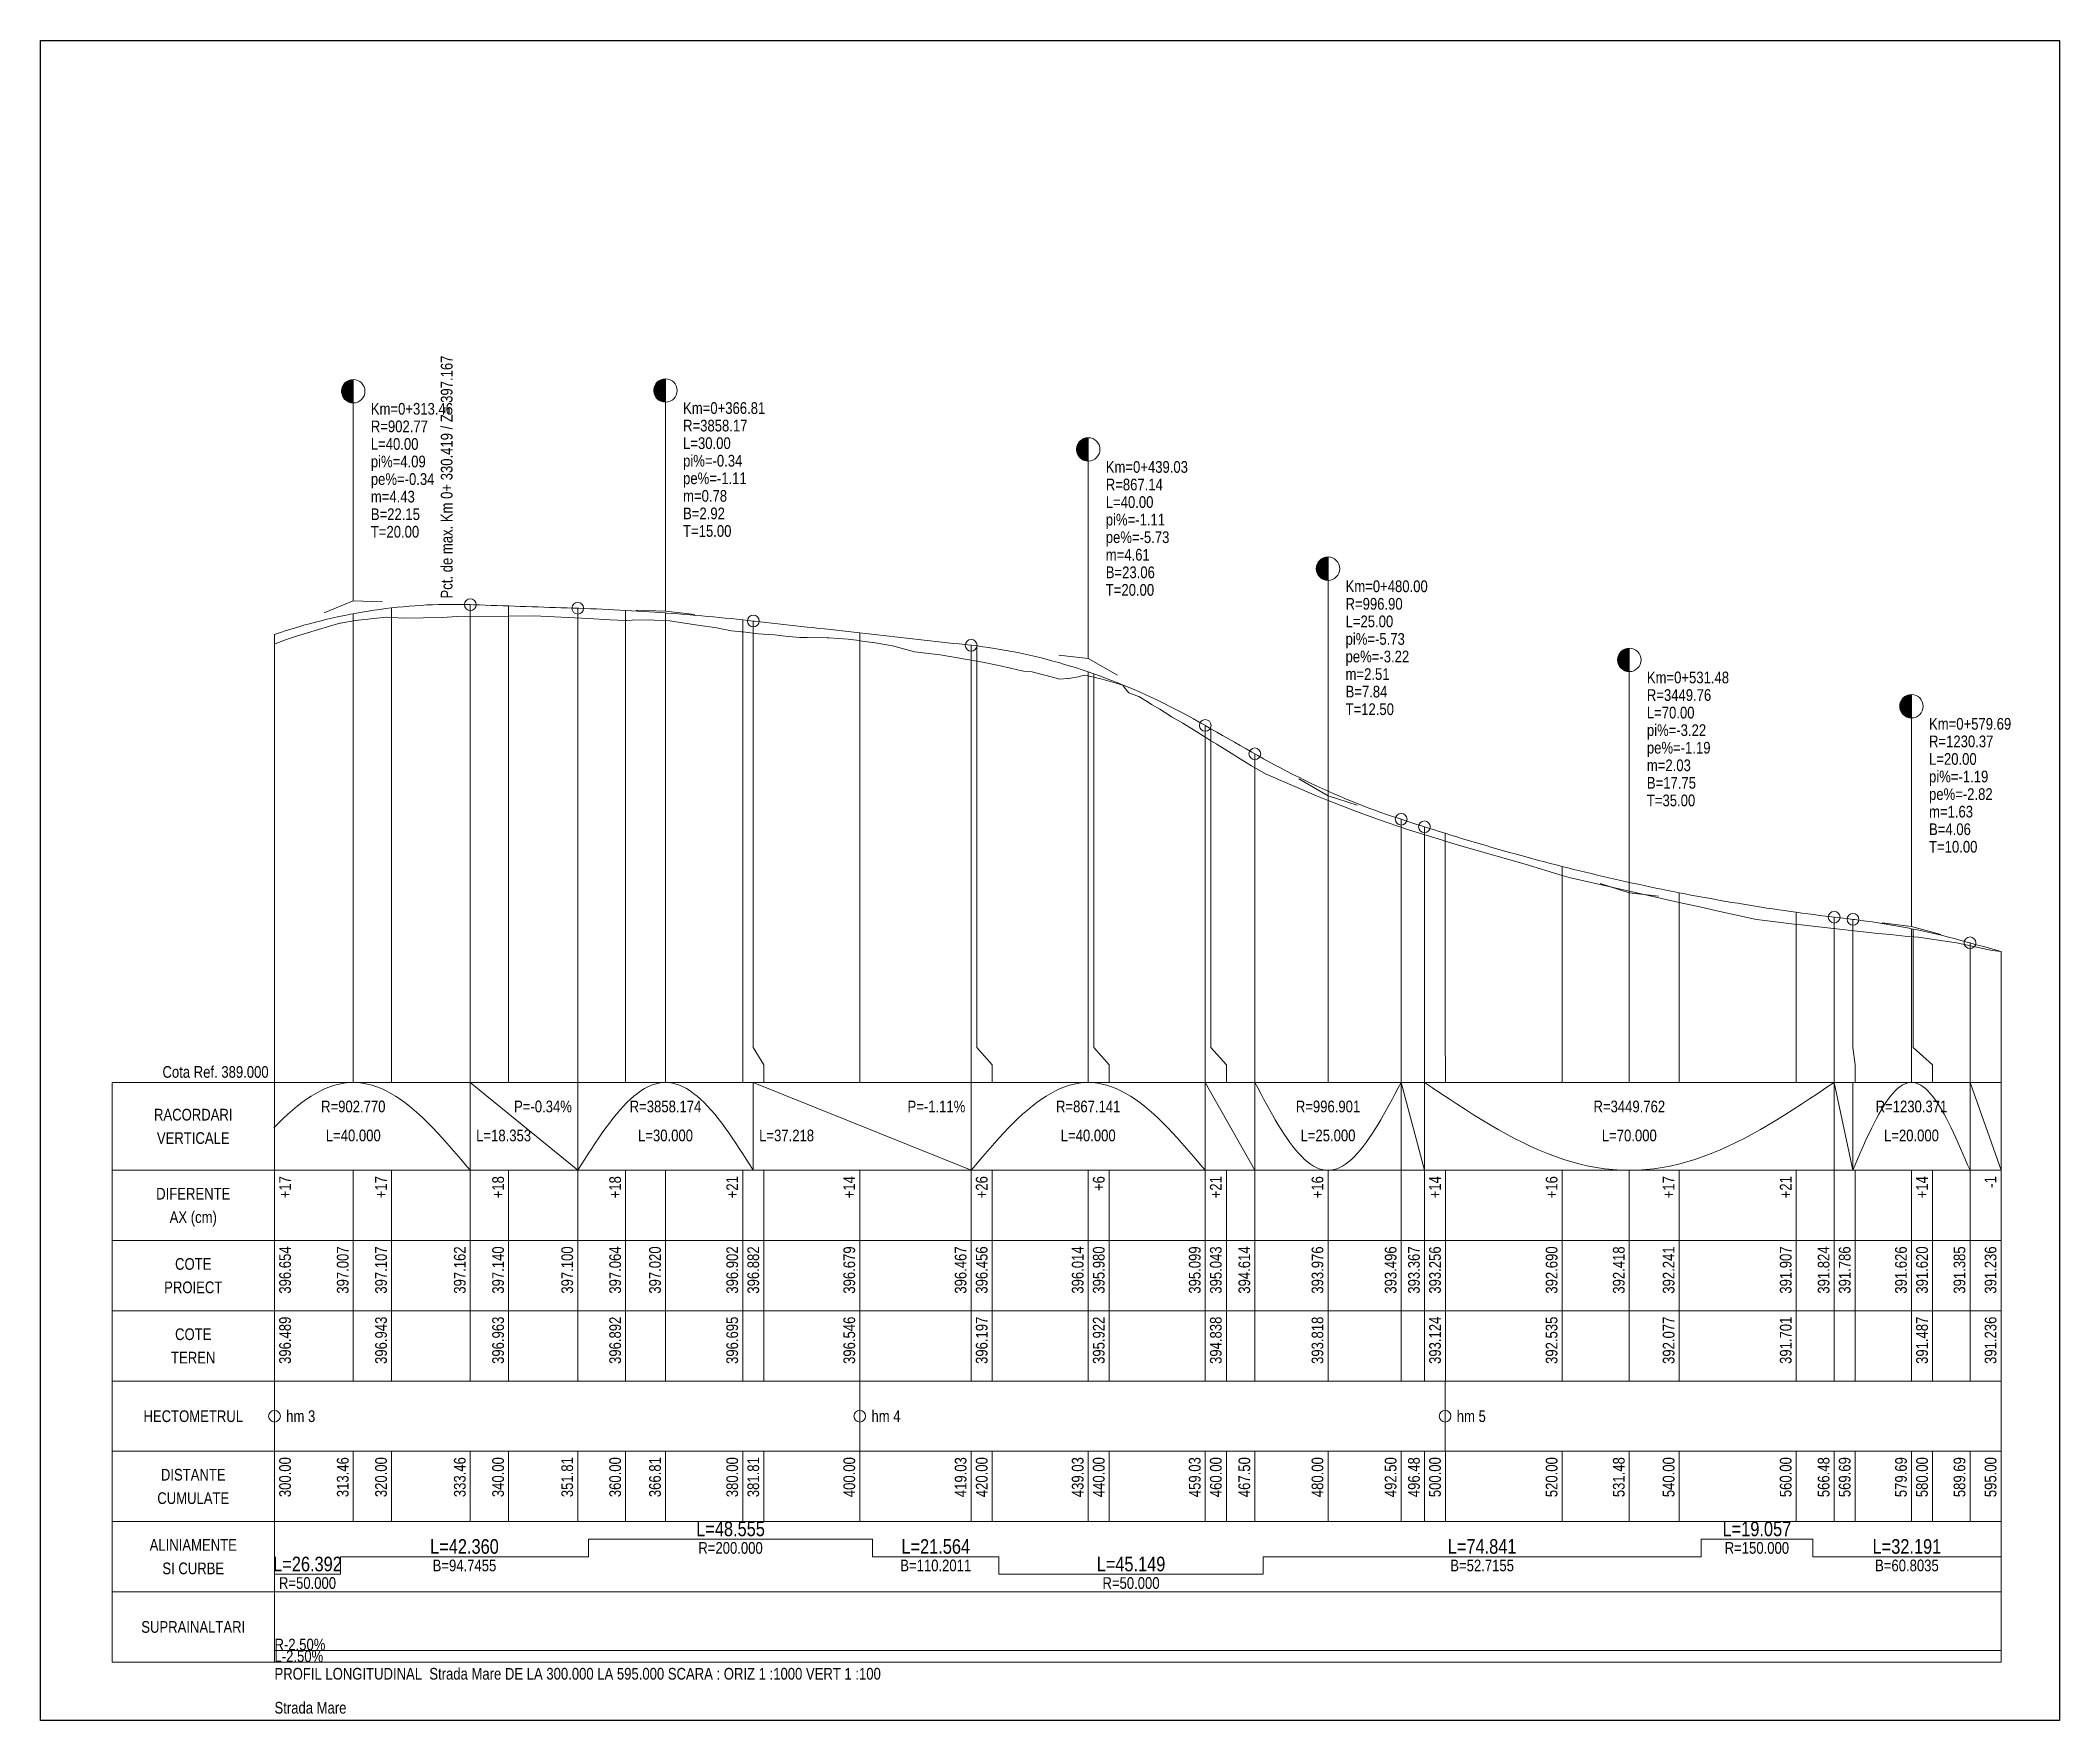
# Model space of a CAD drawing. Extents: x -600 to 1621, y -3670 to 287.
# Drawn here: x 425 to 770, y -2936.1 to -2649.1 of the extents above; entities that cross this region are included whole.
import ezdxf
from ezdxf.enums import TextEntityAlignment as Align

# ---------------------------------------------------------------- set-up
doc = ezdxf.new("R2010")
doc.units = 0
doc.layers.add('ARD-No Plot', color=7, linetype='Continuous', lineweight=0, plot=False)
doc.layers.add('Cartus', color=8, linetype='Continuous')
for name, color, linetype, lineweight in [('L-C. Ref', 7, 'Continuous', 0), ('L-cote-ex', 7, 'Continuous', 0), ('L-Cote-Pr', 7, 'Continuous', 0), ('L-Curbe', 7, 'Continuous', 0), ('L-Cut-Fill', 7, 'Continuous', 0), ('L-Design', 7, 'Continuous', 0), ('L-Exist', 7, 'Continuous', 0), ('L-LINES', 7, 'Continuous', 0), ('L-Min-Max', 7, 'Continuous', 0), ('L-Pante-Tran', 7, 'Continuous', 0), ('L-rac-Vert', 7, 'Continuous', 0), ('L-TEXT', 7, 'Continuous', 0)]:
    doc.layers.add(name, color=color, linetype=linetype, lineweight=lineweight)
doc.styles.add('Arial', font='arial.ttf', dxfattribs={"width": 0.8})

msp = doc.modelspace()

# ---------------------------------------------------------------- texts
at = {"layer": 'ARD-No Plot', "style": 'Arial', "width": 0.8}
msp.add_text('Strada Mare', height=2, dxfattribs=at).set_placement((465.01, -2934.87))
at = {"layer": 'L-C. Ref', "style": 'Arial', "width": 0.8}
msp.add_text('Cota Ref. 389.000', height=2, dxfattribs=at).set_placement((464.01, -2826.27), align=Align.RIGHT)
at = {"layer": 'L-cote-ex', "style": 'Arial', "width": 0.8}
for s, p in [('396.489', (467.81, -2867.07)), ('396.943', (484.21, -2867.07)), ('396.963', (504.21, -2867.07)), ('396.892', (524.21, -2867.07)), ('396.695', (544.21, -2867.07)), ('396.546', (564.21, -2867.07)), ('396.197', (586.84, -2867.07)), ('395.922', (606.84, -2867.07)), ('394.838', (626.84, -2867.07)), ('393.818', (644.21, -2867.07)), ('393.124', (664.29, -2867.07)), ('392.535', (684.21, -2867.07)), ('392.077', (704.21, -2867.07)), ('391.701', (724.21, -2867.07)), ('391.487', (747.5, -2867.07)), ('391.236', (759.21, -2867.07)), ('391.236', (759.21, -2867.07)), ('391.236', (759.21, -2867.07))]:
    msp.add_text(s, height=2, rotation=90, dxfattribs=at).set_placement(p, align=Align.RIGHT)
at = {"layer": 'L-Cote-Pr', "style": 'Arial', "width": 0.8}
for s, p in [('396.654', (467.81, -2855.07)), ('397.007', (477.67, -2855.07)), ('397.107', (484.21, -2855.07)), ('397.162', (497.67, -2855.07)), ('397.140', (504.21, -2855.07)), ('397.100', (516.02, -2855.07)), ('397.064', (524.21, -2855.07)), ('397.020', (531.02, -2855.07)), ('396.902', (544.21, -2855.07)), ('396.882', (547.81, -2855.07)), ('396.679', (564.21, -2855.07)), ('396.467', (583.24, -2855.07)), ('396.456', (586.84, -2855.07)), ('396.014', (603.24, -2855.07)), ('395.980', (606.84, -2855.07)), ('395.099', (623.24, -2855.07)), ('395.043', (626.84, -2855.07)), ('394.614', (631.71, -2855.07)), ('393.976', (644.21, -2855.07)), ('393.496', (656.71, -2855.07)), ('393.367', (660.69, -2855.07)), ('393.256', (664.29, -2855.07)), ('392.690', (684.21, -2855.07)), ('392.418', (695.69, -2855.07)), ('392.241', (704.21, -2855.07)), ('391.907', (724.21, -2855.07)), ('391.824', (730.69, -2855.07)), ('391.786', (734.29, -2855.07)), ('391.626', (743.9, -2855.07)), ('391.620', (747.5, -2855.07)), ('391.385', (753.9, -2855.07)), ('391.236', (759.21, -2855.07))]:
    msp.add_text(s, height=2, rotation=90, dxfattribs=at).set_placement(p, align=Align.RIGHT)
for s, p in [('COTE', (451.13, -2859.07)), ('PROIECT', (451.13, -2863.07))]:
    msp.add_text(s, height=2, dxfattribs=at).set_placement(p, align=Align.CENTER)
at = {"layer": 'L-Cut-Fill', "style": 'Arial', "width": 0.8}
for s, p in [('DIFERENTE', (451.13, -2847.07)), ('AX (cm)', (451.13, -2851.07))]:
    msp.add_text(s, height=2, dxfattribs=at).set_placement(p, align=Align.CENTER)
for s, p in [('+17', (467.81, -2843.07)), ('+17', (484.21, -2843.07)), ('+18', (504.21, -2843.07)), ('+18', (524.21, -2843.07)), ('+21', (544.21, -2843.07)), ('+14', (564.21, -2843.07)), ('+26', (586.84, -2843.07)), ('+6', (606.84, -2843.07)), ('+21', (626.84, -2843.07)), ('+16', (644.21, -2843.07)), ('+14', (664.29, -2843.07)), ('+16', (684.21, -2843.07)), ('+17', (704.21, -2843.07)), ('+21', (724.21, -2843.07)), ('+14', (747.5, -2843.07)), ('-1', (759.21, -2843.07))]:
    msp.add_text(s, height=2, rotation=90, dxfattribs=at).set_placement(p, align=Align.RIGHT)
at = {"layer": 'L-Min-Max', "style": 'Arial', "width": 0.8}
msp.add_text('Pct. de max. Km 0+ 330.419 / Z= 397.167', height=2, rotation=90, dxfattribs=at).set_placement((495.43, -2744.4))
at = {"layer": 'L-rac-Vert', "style": 'Arial', "width": 0.8}
for s, p in [('Km=0+313.46', (481.47, -2713)), ('Km=0+366.81', (534.82, -2712.87)), ('R=902.77', (481.47, -2716)), ('R=3858.17', (534.82, -2715.87)), ('L=40.00', (481.47, -2719)), ('L=30.00', (534.82, -2718.87)), ('pi%=4.09', (481.47, -2722)), ('pi%=-0.34', (534.82, -2721.87)), ('Km=0+439.03', (607.04, -2722.93)), ('pe%=-0.34', (481.47, -2725)), ('pe%=-1.11', (534.82, -2724.87)), ('R=867.14', (607.04, -2725.93)), ('m=4.43', (481.47, -2728)), ('m=0.78', (534.82, -2727.87)), ('B=2.92', (534.82, -2730.87)), ('L=40.00', (607.04, -2728.93)), ('T=20.00', (481.47, -2734)), ('B=22.15', (481.47, -2731)), ('T=15.00', (534.82, -2733.87)), ('pi%=-1.11', (607.04, -2731.93)), ('pe%=-5.73', (607.04, -2734.93)), ('m=4.61', (607.04, -2737.93)), ('B=23.06', (607.04, -2740.93)), ('T=20.00', (607.04, -2743.93)), ('Km=0+480.00', (648.01, -2743.31)), ('R=996.90', (648.01, -2746.31)), ('L=25.00', (648.01, -2749.31)), ('pi%=-5.73', (648.01, -2752.31)), ('pe%=-3.22', (648.01, -2755.31)), ('m=2.51', (648.01, -2758.31)), ('B=7.84', (648.01, -2761.31)), ('Km=0+531.48', (699.49, -2758.89)), ('R=3449.76', (699.49, -2761.89)), ('T=12.50', (648.01, -2764.31)), ('L=70.00', (699.49, -2764.89)), ('pi%=-3.22', (699.49, -2767.89)), ('Km=0+579.69', (747.7, -2766.81)), ('pe%=-1.19', (699.49, -2770.89)), ('R=1230.37', (747.7, -2769.81)), ('m=2.03', (699.49, -2773.89)), ('pi%=-1.19', (747.7, -2775.81)), ('L=20.00', (747.7, -2772.81)), ('B=17.75', (699.49, -2776.89)), ('pe%=-2.82', (747.7, -2778.81)), ('T=35.00', (699.49, -2779.89)), ('m=1.63', (747.7, -2781.81)), ('B=4.06', (747.7, -2784.81)), ('T=10.00', (747.7, -2787.81)), ('L=18.353', (499.47, -2837.12)), ('L=37.218', (547.82, -2837.12))]:
    msp.add_text(s, height=2, dxfattribs=at).set_placement(p)
for s, p in [('RACORDARI', (451.13, -2833.57)), ('R=902.770', (478.47, -2832.17)), ('R=3858.174', (531.82, -2832.17)), ('R=867.141', (604.04, -2832.17)), ('R=996.901', (645.01, -2832.17)), ('R=3449.762', (696.49, -2832.17)), ('R=1230.371', (744.7, -2832.17)), ('VERTICALE', (451.13, -2837.57)), ('L=40.000', (478.47, -2837.12)), ('L=30.000', (531.82, -2837.12)), ('L=40.000', (604.04, -2837.12)), ('L=25.000', (645.01, -2837.12)), ('L=70.000', (696.49, -2837.12)), ('L=20.000', (744.7, -2837.12))]:
    msp.add_text(s, height=2, dxfattribs=at).set_placement(p, align=Align.CENTER)
for s, p in [('P=-0.34%', (515.82, -2832.17)), ('P=-1.11%', (583.04, -2832.17))]:
    msp.add_text(s, height=2, dxfattribs=at).set_placement(p, align=Align.RIGHT)
at = {"layer": 'L-TEXT', "style": 'Arial', "width": 0.8}
for s, p in [('COTE', (451.13, -2871.07)), ('TEREN', (451.13, -2875.07)), ('HECTOMETRUL', (451.13, -2885.07)), ('DISTANTE', (451.13, -2895.07)), ('CUMULATE', (451.13, -2899.07)), ('ALINIAMENTE', (451.13, -2907.07)), ('SI CURBE', (451.13, -2911.07)), ('SUPRAINALTARI', (451.13, -2921.07))]:
    msp.add_text(s, height=2, dxfattribs=at).set_placement(p, align=Align.CENTER)
for s, p in [('hm 3', (467.01, -2885.07)), ('hm 4', (567.01, -2885.07)), ('hm 5', (667.01, -2885.07)), ('R-2.50%', (465.01, -2924.07)), ('L-2.50%', (465.01, -2926.07)), ('PROFIL LONGITUDINAL  Strada Mare DE LA 300.000 LA 595.000 SCARA : ORIZ 1 :1000 VERT 1 :100', (465.01, -2929.07))]:
    msp.add_text(s, height=2, dxfattribs=at).set_placement(p)
for s, p in [('300.00', (467.81, -2891.07)), ('313.46', (477.67, -2891.07)), ('320.00', (484.21, -2891.07)), ('333.46', (497.67, -2891.07)), ('340.00', (504.21, -2891.07)), ('351.81', (516.02, -2891.07)), ('360.00', (524.21, -2891.07)), ('366.81', (531.02, -2891.07)), ('380.00', (544.21, -2891.07)), ('381.81', (547.81, -2891.07)), ('400.00', (564.21, -2891.07)), ('419.03', (583.24, -2891.07)), ('420.00', (586.84, -2891.07)), ('439.03', (603.24, -2891.07)), ('440.00', (606.84, -2891.07)), ('459.03', (623.24, -2891.07)), ('460.00', (626.84, -2891.07)), ('467.50', (631.71, -2891.07)), ('480.00', (644.21, -2891.07)), ('492.50', (656.71, -2891.07)), ('496.48', (660.69, -2891.07)), ('500.00', (664.29, -2891.07)), ('520.00', (684.21, -2891.07)), ('531.48', (695.69, -2891.07)), ('540.00', (704.21, -2891.07)), ('560.00', (724.21, -2891.07)), ('566.48', (730.69, -2891.07)), ('569.69', (734.29, -2891.07)), ('579.69', (743.9, -2891.07)), ('580.00', (747.5, -2891.07)), ('589.69', (753.9, -2891.07)), ('595.00', (759.21, -2891.07))]:
    msp.add_text(s, height=2, rotation=90, dxfattribs=at).set_placement(p, align=Align.RIGHT)
for s, height, rotation, p in [('L=48.555', 2.5, 0, (542.93, -2904.57)), ('L=19.057', 2.5, 0, (718.29, -2904.57)), ('L=26.392', 2.5, 0, (470.65, -2910.57)), ('L=42.360', 2.5, 0, (497.47, -2907.57)), ('R=200.000', 2, 0, (542.93, -2907.57)), ('L=21.564', 2.5, 0, (577.99, -2907.57)), ('L=45.149', 2.5, 0, (611.35, -2910.57)), ('L=74.841', 2.5, 360, (671.34, -2907.57)), ('R=150.000', 2, 0, (718.29, -2907.57)), ('L=32.191', 2.5, 0, (743.92, -2907.57)), ('R=50.000', 2, 0, (470.65, -2913.57)), ('B=94.7455', 2, 0, (497.47, -2910.57)), ('B=110.2011', 2, 0, (577.99, -2910.57)), ('R=50.000', 2, 0, (611.35, -2913.57)), ('B=52.7155', 2, 360, (671.34, -2910.57)), ('B=60.8035', 2, 0, (743.92, -2910.57))]:
    msp.add_text(s, height=height, rotation=rotation, dxfattribs=at).set_placement(p, align=Align.CENTER)

# ---------------------------------------------------------------- blocks, each defined once
blk = doc.blocks.new('A3_TRANSV_ALIN_TIRENA')
at = {"layer": 'Cartus'}
blk.add_lwpolyline([(0, 0), (0, 287), (345, 287), (345, 0)], close=True, dxfattribs=at)

# ---------------------------------------------------------------- linework, layer by layer
at = {"layer": 'L-Curbe'}
for p, q in [((476.29, -2911.07), (476.29, -2908.07)), ((476.29, -2908.07), (518.65, -2908.07)), ((518.65, -2908.07), (518.65, -2905.07)), ((518.65, -2905.07), (567.21, -2905.07)), ((567.21, -2905.07), (567.21, -2908.07)), ((567.21, -2908.07), (588.77, -2908.07)), ((588.77, -2908.07), (588.77, -2911.07)), ((633.92, -2911.07), (633.92, -2908.07)), ((633.92, -2908.07), (708.76, -2908.07)), ((708.76, -2908.07), (708.76, -2905.07)), ((708.76, -2905.07), (727.82, -2905.07)), ((727.82, -2905.07), (727.82, -2908.07)), ((727.82, -2908.07), (760.01, -2908.07)), ((465.01, -2911.07), (476.29, -2911.07)), ((588.77, -2911.07), (633.92, -2911.07))]:
    msp.add_line(p, q, dxfattribs=at)
at = {"layer": 'L-Design'}
msp.add_lwpolyline([(465.01, -2750.53), (466.01, -2750.2), (467.01, -2749.88), (468.01, -2749.57), (469.01, -2749.27), (470.01, -2748.98), (471.01, -2748.71), (472.01, -2748.44), (473.01, -2748.19), (474.01, -2747.94), (475.01, -2747.71), (476.01, -2747.49), (477.01, -2747.28), (478.01, -2747.08), (478.47, -2747), (479.01, -2746.9), (480.01, -2746.72), (481.01, -2746.55), (482.01, -2746.4), (483.01, -2746.26), (484.01, -2746.13), (485.01, -2746), (486.01, -2745.89), (487.01, -2745.8), (488.01, -2745.71), (489.01, -2745.63), (490.01, -2745.57), (491.01, -2745.51), (492.01, -2745.47), (493.01, -2745.44), (494.01, -2745.41), (495.01, -2745.4), (496.01, -2745.4), (497.01, -2745.42), (498.01, -2745.44), (498.47, -2745.45), (499.01, -2745.47), (500.01, -2745.51), (501.01, -2745.54), (502.01, -2745.57), (503.01, -2745.61), (504.01, -2745.64), (505.01, -2745.67), (506.01, -2745.71), (507.01, -2745.74), (508.01, -2745.78), (509.01, -2745.81), (510.01, -2745.84), (511.01, -2745.88), (512.01, -2745.91), (513.01, -2745.94), (514.01, -2745.98), (515.01, -2746.01), (516.01, -2746.05), (516.82, -2746.07), (517.01, -2746.08), (518.01, -2746.11), (519.01, -2746.15), (520.01, -2746.19), (521.01, -2746.24), (522.01, -2746.28), (523.01, -2746.33), (524.01, -2746.38), (525.01, -2746.44), (526.01, -2746.49), (527.01, -2746.55), (528.01, -2746.61), (529.01, -2746.68), (530.01, -2746.74), (531.01, -2746.81), (531.82, -2746.87), (532.01, -2746.88), (533.01, -2746.96), (534.01, -2747.03), (535.01, -2747.11), (536.01, -2747.2), (537.01, -2747.28), (538.01, -2747.37), (539.01, -2747.46), (540.01, -2747.55), (541.01, -2747.65), (542.01, -2747.74), (543.01, -2747.84), (544.01, -2747.95), (545.01, -2748.05), (546.01, -2748.16), (546.82, -2748.25), (547.01, -2748.27), (548.01, -2748.38), (549.01, -2748.49), (550.01, -2748.6), (551.01, -2748.72), (552.01, -2748.83), (553.01, -2748.94), (554.01, -2749.05), (555.01, -2749.16), (556.01, -2749.27), (557.01, -2749.38), (558.01, -2749.5), (559.01, -2749.61), (560.01, -2749.72), (561.01, -2749.83), (562.01, -2749.94), (563.01, -2750.05), (564.01, -2750.16), (565.01, -2750.28), (566.01, -2750.39), (567.01, -2750.5), (568.01, -2750.61), (569.01, -2750.72), (570.01, -2750.83), (571.01, -2750.94), (572.01, -2751.06), (573.01, -2751.17), (574.01, -2751.28), (575.01, -2751.39), (576.01, -2751.5), (577.01, -2751.61), (578.01, -2751.72), (579.01, -2751.84), (580.01, -2751.95), (581.01, -2752.06), (582.01, -2752.17), (583.01, -2752.28), (584.01, -2752.39), (584.04, -2752.4), (585.01, -2752.51), (586.01, -2752.64), (587.01, -2752.78), (588.01, -2752.93), (589.01, -2753.09), (590.01, -2753.27), (591.01, -2753.45), (592.01, -2753.65), (593.01, -2753.86), (594.01, -2754.08), (595.01, -2754.31), (596.01, -2754.56), (597.01, -2754.81), (598.01, -2755.08), (599.01, -2755.36), (600.01, -2755.65), (601.01, -2755.95), (602.01, -2756.26), (603.01, -2756.59), (604.01, -2756.92), (604.04, -2756.93), (605.01, -2757.27), (606.01, -2757.63), (607.01, -2758), (608.01, -2758.38), (609.01, -2758.77), (610.01, -2759.18), (611.01, -2759.6), (612.01, -2760.02), (613.01, -2760.46), (614.01, -2760.92), (615.01, -2761.38), (616.01, -2761.85), (617.01, -2762.34), (618.01, -2762.84), (619.01, -2763.34), (620.01, -2763.87), (621.01, -2764.4), (622.01, -2764.94), (623.01, -2765.5), (624.01, -2766.06), (624.04, -2766.08), (625.01, -2766.64), (626.01, -2767.21), (627.01, -2767.78), (628.01, -2768.35), (629.01, -2768.93), (630.01, -2769.5), (631.01, -2770.07), (632.01, -2770.64), (632.51, -2770.93), (633.01, -2771.22), (634.01, -2771.78), (635.01, -2772.33), (636.01, -2772.87), (637.01, -2773.41), (638.01, -2773.93), (639.01, -2774.44), (640.01, -2774.94), (641.01, -2775.44), (642.01, -2775.92), (643.01, -2776.39), (644.01, -2776.85), (645.01, -2777.31), (646.01, -2777.75), (647.01, -2778.18), (648.01, -2778.6), (649.01, -2779.02), (650.01, -2779.42), (651.01, -2779.81), (652.01, -2780.19), (653.01, -2780.56), (654.01, -2780.93), (655.01, -2781.28), (656.01, -2781.62), (657.01, -2781.95), (657.51, -2782.11), (658.01, -2782.27), (659.01, -2782.6), (660.01, -2782.92), (661.01, -2783.24), (661.49, -2783.4), (662.01, -2783.56), (663.01, -2783.88), (664.01, -2784.2), (665.01, -2784.51), (666.01, -2784.82), (667.01, -2785.13), (668.01, -2785.43), (669.01, -2785.73), (670.01, -2786.03), (671.01, -2786.33), (672.01, -2786.62), (673.01, -2786.91), (674.01, -2787.2), (675.01, -2787.48), (676.01, -2787.76), (677.01, -2788.04), (678.01, -2788.32), (679.01, -2788.59), (680.01, -2788.86), (681.01, -2789.13), (682.01, -2789.39), (683.01, -2789.65), (684.01, -2789.91), (685.01, -2790.17), (686.01, -2790.42), (687.01, -2790.67), (688.01, -2790.91), (689.01, -2791.16), (690.01, -2791.4), (691.01, -2791.64), (692.01, -2791.87), (693.01, -2792.1), (694.01, -2792.33), (695.01, -2792.56), (696.01, -2792.78), (696.49, -2792.89), (697.01, -2793), (698.01, -2793.22), (699.01, -2793.43), (700.01, -2793.65), (701.01, -2793.86), (702.01, -2794.06), (703.01, -2794.26), (704.01, -2794.46), (705.01, -2794.66), (706.01, -2794.86), (707.01, -2795.05), (708.01, -2795.24), (709.01, -2795.42), (710.01, -2795.6), (711.01, -2795.78), (712.01, -2795.96), (713.01, -2796.14), (714.01, -2796.31), (715.01, -2796.47), (716.01, -2796.64), (717.01, -2796.8), (718.01, -2796.96), (719.01, -2797.12), (720.01, -2797.27), (721.01, -2797.42), (722.01, -2797.57), (723.01, -2797.72), (724.01, -2797.86), (725.01, -2798), (726.01, -2798.13), (727.01, -2798.27), (728.01, -2798.4), (729.01, -2798.53), (730.01, -2798.65), (731.01, -2798.77), (731.49, -2798.83), (732.01, -2798.89), (733.01, -2799.01), (734.01, -2799.13), (734.7, -2799.21), (735.01, -2799.25), (736.01, -2799.38), (737.01, -2799.51), (738.01, -2799.65), (739.01, -2799.8), (740.01, -2799.96), (741.01, -2800.13), (742.01, -2800.3), (743.01, -2800.48), (744.01, -2800.67), (744.7, -2800.81), (745.01, -2800.87), (746.01, -2801.08), (747.01, -2801.29), (748.01, -2801.52), (749.01, -2801.75), (750.01, -2801.99), (751.01, -2802.24), (752.01, -2802.49), (753.01, -2802.76), (754.01, -2803.03), (754.7, -2803.22), (755.01, -2803.31), (756.01, -2803.59), (757.01, -2803.87), (758.01, -2804.15), (759.01, -2804.43), (760.01, -2804.71)], dxfattribs=at)
at = {"layer": 'L-Exist'}
for p, q in [((472.52, -2749.71), (474.06, -2749.26)), ((474.06, -2749.26), (474.41, -2749.15)), ((474.41, -2749.15), (476.2, -2748.61)), ((476.2, -2748.61), (476.29, -2748.59)), ((476.29, -2748.59), (478.85, -2748.18)), ((478.85, -2748.18), (484.11, -2747.6)), ((484.11, -2747.6), (485.01, -2747.64)), ((485.01, -2747.64), (487.2, -2747.75)), ((487.2, -2747.75), (493.72, -2747.63)), ((493.72, -2747.63), (496.16, -2747.48)), ((496.16, -2747.48), (499.24, -2747.53)), ((499.24, -2747.53), (505.01, -2747.44)), ((505.01, -2747.44), (509.4, -2747.38)), ((509.4, -2747.38), (518.65, -2747.84)), ((518.65, -2747.84), (522.39, -2748.03)), ((522.39, -2748.03), (525.01, -2748.15)), ((525.01, -2748.15), (525.2, -2748.15)), ((525.2, -2748.15), (526.12, -2748.12)), ((526.12, -2748.12), (529.04, -2748.04)), ((529.04, -2748.04), (529.86, -2748.08)), ((529.86, -2748.08), (532.58, -2748.22)), ((532.58, -2748.22), (533.59, -2748.37)), ((533.59, -2748.37), (537.33, -2748.94)), ((537.33, -2748.94), (540.57, -2749.42)), ((540.57, -2749.42), (541.06, -2749.52)), ((541.06, -2749.52), (543.07, -2749.91)), ((465.01, -2752.18), (466.54, -2751.57)), ((466.54, -2751.57), (466.87, -2751.46)), ((466.87, -2751.46), (468.75, -2750.86)), ((468.75, -2750.86), (469.92, -2750.51)), ((469.92, -2750.51), (470.64, -2750.28)), ((470.64, -2750.28), (472.52, -2749.71)), ((543.07, -2749.91), (544.8, -2750.1)), ((544.8, -2750.1), (545.01, -2750.12)), ((545.01, -2750.12), (547.72, -2750.42)), ((547.72, -2750.42), (548.53, -2750.48)), ((548.53, -2750.48), (550.44, -2750.61)), ((550.44, -2750.61), (552.27, -2750.81)), ((552.27, -2750.81), (554.76, -2751.08)), ((554.76, -2751.08), (556, -2751.09)), ((556, -2751.09), (559.45, -2751.12)), ((559.45, -2751.12), (559.74, -2751.14)), ((559.74, -2751.14), (563.01, -2751.35)), ((563.01, -2751.35), (563.47, -2751.41)), ((563.47, -2751.41), (564.89, -2751.59)), ((564.89, -2751.59), (565.01, -2751.61)), ((565.01, -2751.61), (567.21, -2751.92)), ((567.21, -2751.92), (567.28, -2751.93)), ((567.28, -2751.93), (570.6, -2752.47)), ((570.6, -2752.47), (574.37, -2753.49)), ((574.37, -2753.49), (578.73, -2754.02)), ((578.73, -2754.02), (585.01, -2755.1)), ((585.01, -2755.1), (585.97, -2755.27)), ((585.97, -2755.27), (588.77, -2755.87)), ((588.77, -2755.87), (590.74, -2756.3)), ((590.74, -2756.3), (592.7, -2756.74)), ((592.7, -2756.74), (593.03, -2756.82)), ((593.03, -2756.82), (594.45, -2756.92)), ((594.45, -2756.92), (594.66, -2756.98)), ((594.66, -2756.98), (596.62, -2757.49)), ((596.62, -2757.49), (598.59, -2758.02)), ((598.59, -2758.02), (599.16, -2758.18)), ((599.16, -2758.18), (600.55, -2758.06)), ((600.55, -2758.06), (600.68, -2758.05)), ((600.68, -2758.05), (602.37, -2757.76)), ((602.37, -2757.76), (602.51, -2757.72)), ((602.51, -2757.72), (603.38, -2757.51)), ((603.38, -2757.51), (604.48, -2757.73)), ((604.48, -2757.73), (605.01, -2757.85)), ((605.01, -2757.85), (606.44, -2758.2)), ((606.44, -2758.2), (608.4, -2758.74)), ((608.4, -2758.74), (609.96, -2759.22)), ((609.96, -2759.22), (610.37, -2759.75)), ((610.37, -2759.75), (610.97, -2760.54)), ((610.97, -2760.54), (612.33, -2761)), ((612.33, -2761), (612.68, -2761.12)), ((612.68, -2761.12), (614.29, -2762.12)), ((614.29, -2762.12), (614.87, -2762.48)), ((614.87, -2762.48), (616.25, -2763.33)), ((616.25, -2763.33), (618.22, -2764.54)), ((618.22, -2764.54), (618.4, -2764.66)), ((618.4, -2764.66), (620.18, -2765.72)), ((620.18, -2765.72), (622.14, -2766.91)), ((622.14, -2766.91), (624.11, -2768.13)), ((624.11, -2768.13), (625.01, -2768.69)), ((625.01, -2768.69), (626, -2769.31)), ((626, -2769.31), (626.07, -2769.36)), ((626.07, -2769.36), (628.03, -2770.56)), ((628.03, -2770.56), (630, -2771.76)), ((630, -2771.76), (631.96, -2772.98)), ((631.96, -2772.98), (632.03, -2773.03)), ((632.03, -2773.03), (633.92, -2774.12)), ((633.92, -2774.12), (634.45, -2774.42)), ((634.45, -2774.42), (643.05, -2778.12)), ((643.05, -2778.12), (645.01, -2778.89)), ((645.01, -2778.89), (649.88, -2780.8)), ((649.88, -2780.8), (653.47, -2782.09)), ((653.47, -2782.09), (658.76, -2783.92)), ((658.76, -2783.92), (664.58, -2785.7)), ((664.58, -2785.7), (665.01, -2785.83)), ((665.01, -2785.83), (668.27, -2786.83)), ((668.27, -2786.83), (678.68, -2789.79)), ((678.68, -2789.79), (685.01, -2791.72)), ((685.01, -2791.72), (686.2, -2792.08)), ((686.2, -2792.08), (702.28, -2795.7)), ((702.28, -2795.7), (705.01, -2796.3)), ((705.01, -2796.3), (708.76, -2797.14)), ((708.76, -2797.14), (711.94, -2797.84)), ((711.94, -2797.84), (715.11, -2798.55)), ((715.11, -2798.55), (717.92, -2799.17)), ((717.92, -2799.17), (718.29, -2799.22)), ((718.29, -2799.22), (721.47, -2799.61)), ((721.47, -2799.61), (724.64, -2800.01)), ((724.64, -2800.01), (725.01, -2800.06)), ((725.01, -2800.06), (725.85, -2800.16)), ((725.85, -2800.16), (727.82, -2800.38)), ((727.82, -2800.38), (738.96, -2801.62)), ((738.96, -2801.62), (741.09, -2801.8)), ((741.09, -2801.8), (744.03, -2802.11)), ((744.03, -2802.11), (745.01, -2802.2)), ((745.01, -2802.2), (745.82, -2802.27)), ((745.82, -2802.27), (752.38, -2803.22)), ((752.38, -2803.22), (758.46, -2804.54)), ((758.46, -2804.54), (760.01, -2804.71)), ((760.01, -2804.71), (760.01, -2804.71)), ((760.01, -2804.71), (760.01, -2804.71))]:
    msp.add_line(p, q, dxfattribs=at)
at = {"layer": 'L-LINES'}
for p, q in [((485.01, -2827.07), (485.01, -2746)), ((498.47, -2827.07), (498.47, -2745.45)), ((505.01, -2827.07), (505.01, -2745.67)), ((516.82, -2827.07), (516.82, -2746.07)), ((478.47, -2827.07), (478.47, -2747)), ((525.01, -2827.07), (525.01, -2746.44)), ((531.82, -2827.07), (531.82, -2746.87)), ((545.01, -2827.07), (545.01, -2748.05)), ((546.82, -2821.07), (546.82, -2748.25)), ((465.01, -2827.07), (465.01, -2750.53)), ((565.01, -2827.07), (565.01, -2750.28)), ((584.04, -2827.07), (584.04, -2752.4)), ((585.01, -2821.07), (585.01, -2752.51)), ((604.04, -2827.07), (604.04, -2756.93)), ((605.01, -2821.07), (605.01, -2757.27)), ((624.04, -2827.07), (624.04, -2766.08)), ((625.01, -2821.07), (625.01, -2766.64)), ((632.51, -2827.07), (632.51, -2770.93)), ((645.01, -2827.07), (645.01, -2777.31)), ((657.51, -2827.07), (657.51, -2782.11)), ((661.49, -2827.07), (661.49, -2783.4)), ((665.01, -2821.07), (665.01, -2784.51)), ((685.01, -2827.07), (685.01, -2790.17)), ((696.49, -2827.07), (696.49, -2792.89)), ((705.01, -2827.07), (705.01, -2794.66)), ((725.01, -2827.07), (725.01, -2798)), ((731.49, -2827.07), (731.49, -2798.83)), ((734.7, -2821.07), (734.7, -2799.21)), ((744.7, -2827.07), (744.7, -2800.81)), ((745.01, -2821.07), (745.01, -2800.87)), ((754.7, -2827.07), (754.7, -2803.22)), ((760.01, -2827.07), (760.01, -2804.71)), ((548.61, -2824.07), (546.82, -2821.07)), ((587.64, -2824.07), (585.01, -2821.07)), ((607.64, -2824.07), (605.01, -2821.07)), ((627.64, -2824.07), (625.01, -2821.07)), ((665.09, -2824.07), (665.01, -2821.07)), ((735.09, -2824.07), (734.7, -2821.07)), ((748.3, -2824.07), (745.01, -2821.07)), ((548.61, -2827.07), (548.61, -2824.07)), ((587.64, -2827.07), (587.64, -2824.07)), ((607.64, -2827.07), (607.64, -2824.07)), ((627.64, -2827.07), (627.64, -2824.07)), ((665.09, -2827.07), (665.09, -2824.07)), ((735.09, -2827.07), (735.09, -2824.07)), ((748.3, -2827.07), (748.3, -2824.07)), ((437.25, -2842.07), (437.25, -2827.07)), ((437.25, -2827.07), (465.01, -2827.07)), ((465.01, -2827.07), (760.01, -2827.07)), ((465.01, -2842.07), (465.01, -2827.07)), ((760.01, -2842.07), (760.01, -2827.07)), ((437.25, -2854.07), (437.25, -2842.07)), ((437.25, -2842.07), (465.01, -2842.07)), ((465.01, -2842.07), (437.25, -2842.07)), ((465.01, -2842.07), (760.01, -2842.07)), ((465.01, -2854.07), (465.01, -2842.07)), ((465.01, -2842.07), (760.01, -2842.07)), ((465.01, -2854.07), (465.01, -2842.07)), ((478.47, -2854.07), (478.47, -2842.07)), ((485.01, -2854.07), (485.01, -2842.07)), ((498.47, -2854.07), (498.47, -2842.07)), ((505.01, -2854.07), (505.01, -2842.07)), ((516.82, -2854.07), (516.82, -2842.07)), ((525.01, -2854.07), (525.01, -2842.07)), ((531.82, -2854.07), (531.82, -2842.07)), ((545.01, -2854.07), (545.01, -2842.07)), ((548.61, -2854.07), (548.61, -2842.07)), ((565.01, -2854.07), (565.01, -2842.07)), ((584.04, -2854.07), (584.04, -2842.07)), ((587.64, -2854.07), (587.64, -2842.07)), ((604.04, -2854.07), (604.04, -2842.07)), ((607.64, -2854.07), (607.64, -2842.07)), ((624.04, -2854.07), (624.04, -2842.07)), ((627.64, -2854.07), (627.64, -2842.07)), ((632.51, -2854.07), (632.51, -2842.07)), ((645.01, -2854.07), (645.01, -2842.07)), ((657.51, -2854.07), (657.51, -2842.07)), ((661.49, -2854.07), (661.49, -2842.07)), ((665.09, -2854.07), (665.09, -2842.07)), ((685.01, -2854.07), (685.01, -2842.07)), ((696.49, -2854.07), (696.49, -2842.07)), ((705.01, -2854.07), (705.01, -2842.07)), ((725.01, -2854.07), (725.01, -2842.07)), ((731.49, -2854.07), (731.49, -2842.07)), ((735.09, -2854.07), (735.09, -2842.07)), ((744.7, -2854.07), (744.7, -2842.07)), ((748.3, -2854.07), (748.3, -2842.07)), ((754.7, -2854.07), (754.7, -2842.07)), ((760.01, -2854.07), (760.01, -2842.07)), ((760.01, -2854.07), (760.01, -2842.07)), ((437.25, -2866.07), (437.25, -2854.07)), ((437.25, -2854.07), (465.01, -2854.07)), ((465.01, -2854.07), (437.25, -2854.07)), ((465.01, -2854.07), (760.01, -2854.07)), ((465.01, -2854.07), (760.01, -2854.07)), ((465.01, -2866.07), (465.01, -2854.07)), ((478.47, -2866.07), (478.47, -2854.07)), ((485.01, -2866.07), (485.01, -2854.07)), ((498.47, -2866.07), (498.47, -2854.07)), ((505.01, -2866.07), (505.01, -2854.07)), ((516.82, -2866.07), (516.82, -2854.07)), ((525.01, -2866.07), (525.01, -2854.07)), ((531.82, -2866.07), (531.82, -2854.07)), ((545.01, -2866.07), (545.01, -2854.07)), ((548.61, -2866.07), (548.61, -2854.07)), ((565.01, -2866.07), (565.01, -2854.07)), ((584.04, -2866.07), (584.04, -2854.07)), ((587.64, -2866.07), (587.64, -2854.07)), ((604.04, -2866.07), (604.04, -2854.07)), ((607.64, -2866.07), (607.64, -2854.07)), ((624.04, -2866.07), (624.04, -2854.07)), ((627.64, -2866.07), (627.64, -2854.07)), ((632.51, -2866.07), (632.51, -2854.07)), ((645.01, -2866.07), (645.01, -2854.07)), ((657.51, -2866.07), (657.51, -2854.07)), ((661.49, -2866.07), (661.49, -2854.07)), ((665.09, -2866.07), (665.09, -2854.07)), ((685.01, -2866.07), (685.01, -2854.07)), ((696.49, -2866.07), (696.49, -2854.07)), ((705.01, -2866.07), (705.01, -2854.07)), ((725.01, -2866.07), (725.01, -2854.07)), ((731.49, -2866.07), (731.49, -2854.07)), ((735.09, -2866.07), (735.09, -2854.07)), ((744.7, -2866.07), (744.7, -2854.07)), ((748.3, -2866.07), (748.3, -2854.07)), ((754.7, -2866.07), (754.7, -2854.07)), ((760.01, -2866.07), (760.01, -2854.07)), ((437.25, -2878.07), (437.25, -2866.07)), ((437.25, -2866.07), (465.01, -2866.07)), ((465.01, -2866.07), (437.25, -2866.07)), ((465.01, -2866.07), (760.01, -2866.07)), ((465.01, -2866.07), (760.01, -2866.07)), ((465.01, -2878.07), (465.01, -2866.07)), ((478.47, -2878.07), (478.47, -2866.07)), ((485.01, -2878.07), (485.01, -2866.07)), ((498.47, -2878.07), (498.47, -2866.07)), ((505.01, -2878.07), (505.01, -2866.07)), ((516.82, -2878.07), (516.82, -2866.07)), ((525.01, -2878.07), (525.01, -2866.07)), ((531.82, -2878.07), (531.82, -2866.07)), ((545.01, -2878.07), (545.01, -2866.07)), ((548.61, -2878.07), (548.61, -2866.07)), ((565.01, -2878.07), (565.01, -2866.07)), ((584.04, -2878.07), (584.04, -2866.07)), ((587.64, -2878.07), (587.64, -2866.07)), ((604.04, -2878.07), (604.04, -2866.07)), ((607.64, -2878.07), (607.64, -2866.07)), ((624.04, -2878.07), (624.04, -2866.07)), ((627.64, -2878.07), (627.64, -2866.07)), ((632.51, -2878.07), (632.51, -2866.07)), ((645.01, -2878.07), (645.01, -2866.07)), ((657.51, -2878.07), (657.51, -2866.07)), ((661.49, -2878.07), (661.49, -2866.07)), ((665.09, -2878.07), (665.09, -2866.07)), ((685.01, -2878.07), (685.01, -2866.07)), ((696.49, -2878.07), (696.49, -2866.07)), ((705.01, -2878.07), (705.01, -2866.07)), ((725.01, -2878.07), (725.01, -2866.07)), ((731.49, -2878.07), (731.49, -2866.07)), ((735.09, -2878.07), (735.09, -2866.07)), ((744.7, -2878.07), (744.7, -2866.07)), ((748.3, -2878.07), (748.3, -2866.07)), ((754.7, -2878.07), (754.7, -2866.07)), ((760.01, -2878.07), (760.01, -2866.07)), ((437.25, -2890.07), (437.25, -2878.07)), ((437.25, -2878.07), (465.01, -2878.07)), ((465.01, -2878.07), (437.25, -2878.07)), ((465.01, -2878.07), (760.01, -2878.07)), ((465.01, -2890.07), (465.01, -2878.07)), ((465.01, -2890.07), (465.01, -2878.07)), ((465.01, -2878.07), (760.01, -2878.07)), ((565.01, -2890.07), (565.01, -2878.07)), ((665.01, -2890.07), (665.01, -2878.07)), ((760.01, -2890.07), (760.01, -2878.07)), ((437.25, -2902.07), (437.25, -2890.07)), ((437.25, -2890.07), (465.01, -2890.07)), ((465.01, -2890.07), (437.25, -2890.07)), ((465.01, -2890.07), (760.01, -2890.07)), ((465.01, -2890.07), (760.01, -2890.07)), ((465.01, -2902.07), (465.01, -2890.07)), ((478.47, -2902.07), (478.47, -2890.07)), ((485.01, -2902.07), (485.01, -2890.07)), ((498.47, -2902.07), (498.47, -2890.07)), ((505.01, -2902.07), (505.01, -2890.07)), ((516.82, -2902.07), (516.82, -2890.07)), ((525.01, -2902.07), (525.01, -2890.07)), ((531.82, -2902.07), (531.82, -2890.07)), ((545.01, -2902.07), (545.01, -2890.07)), ((548.61, -2902.07), (548.61, -2890.07)), ((565.01, -2902.07), (565.01, -2890.07)), ((584.04, -2902.07), (584.04, -2890.07)), ((587.64, -2902.07), (587.64, -2890.07)), ((604.04, -2902.07), (604.04, -2890.07)), ((607.64, -2902.07), (607.64, -2890.07)), ((624.04, -2902.07), (624.04, -2890.07)), ((627.64, -2902.07), (627.64, -2890.07)), ((632.51, -2902.07), (632.51, -2890.07)), ((645.01, -2902.07), (645.01, -2890.07)), ((657.51, -2902.07), (657.51, -2890.07)), ((661.49, -2902.07), (661.49, -2890.07)), ((665.09, -2902.07), (665.09, -2890.07)), ((685.01, -2902.07), (685.01, -2890.07)), ((696.49, -2902.07), (696.49, -2890.07)), ((705.01, -2902.07), (705.01, -2890.07)), ((725.01, -2902.07), (725.01, -2890.07)), ((731.49, -2902.07), (731.49, -2890.07)), ((735.09, -2902.07), (735.09, -2890.07)), ((744.7, -2902.07), (744.7, -2890.07)), ((748.3, -2902.07), (748.3, -2890.07)), ((754.7, -2902.07), (754.7, -2890.07)), ((760.01, -2902.07), (760.01, -2890.07)), ((437.25, -2914.07), (437.25, -2902.07)), ((437.25, -2902.07), (465.01, -2902.07)), ((465.01, -2902.07), (437.25, -2902.07)), ((465.01, -2902.07), (760.01, -2902.07)), ((465.01, -2914.07), (465.01, -2902.07)), ((465.01, -2902.07), (760.01, -2902.07)), ((760.01, -2914.07), (760.01, -2902.07)), ((437.25, -2926.07), (437.25, -2914.07)), ((437.25, -2914.07), (465.01, -2914.07)), ((465.01, -2914.07), (437.25, -2914.07)), ((465.01, -2914.07), (760.01, -2914.07)), ((465.01, -2926.07), (465.01, -2914.07)), ((465.01, -2914.07), (760.01, -2914.07)), ((760.01, -2926.07), (760.01, -2914.07)), ((465.01, -2926.07), (437.25, -2926.07)), ((465.01, -2926.07), (760.01, -2926.07))]:
    msp.add_line(p, q, dxfattribs=at)
for centre in [(465.01, -2884.07), (565.01, -2884.07), (665.01, -2884.07)]:
    msp.add_circle(centre, 1, dxfattribs=at)
at = {"layer": 'L-Pante-Tran'}
for p, q in [((465.01, -2924.07), (485.01, -2924.07)), ((465.01, -2924.07), (485.01, -2924.07)), ((485.01, -2924.07), (505.01, -2924.07)), ((485.01, -2924.07), (505.01, -2924.07)), ((505.01, -2924.07), (525.01, -2924.07)), ((505.01, -2924.07), (525.01, -2924.07)), ((525.01, -2924.07), (545.01, -2924.07)), ((525.01, -2924.07), (545.01, -2924.07)), ((545.01, -2924.07), (565.01, -2924.07)), ((545.01, -2924.07), (565.01, -2924.07)), ((565.01, -2924.07), (585.01, -2924.07)), ((565.01, -2924.07), (585.01, -2924.07)), ((585.01, -2924.07), (605.01, -2924.07)), ((585.01, -2924.07), (605.01, -2924.07)), ((605.01, -2924.07), (625.01, -2924.07)), ((605.01, -2924.07), (625.01, -2924.07)), ((625.01, -2924.07), (645.01, -2924.07)), ((625.01, -2924.07), (645.01, -2924.07)), ((645.01, -2924.07), (665.01, -2924.07)), ((645.01, -2924.07), (665.01, -2924.07)), ((665.01, -2924.07), (685.01, -2924.07)), ((665.01, -2924.07), (685.01, -2924.07)), ((685.01, -2924.07), (705.01, -2924.07)), ((685.01, -2924.07), (705.01, -2924.07)), ((705.01, -2924.07), (725.01, -2924.07)), ((705.01, -2924.07), (725.01, -2924.07)), ((725.01, -2924.07), (745.01, -2924.07)), ((725.01, -2924.07), (745.01, -2924.07)), ((745.01, -2924.07), (760.01, -2924.07)), ((745.01, -2924.07), (760.01, -2924.07))]:
    msp.add_line(p, q, dxfattribs=at)
at = {"layer": 'L-rac-Vert'}
for p, q in [((476.62, -2708.23), (476.62, -2709.76)), ((476.65, -2708.16), (476.65, -2709.83)), ((476.69, -2708.09), (476.69, -2709.9)), ((476.73, -2708.02), (476.73, -2709.97)), ((476.77, -2707.95), (476.77, -2710.04)), ((476.81, -2707.88), (476.81, -2710.11)), ((476.85, -2707.82), (476.85, -2710.17)), ((476.9, -2707.76), (476.9, -2710.23)), ((476.95, -2707.7), (476.95, -2710.29)), ((477, -2707.64), (477, -2710.35)), ((477.06, -2707.58), (477.06, -2710.41)), ((477.11, -2707.53), (477.11, -2710.46)), ((477.17, -2707.48), (477.17, -2710.52)), ((477.23, -2707.43), (477.23, -2710.57)), ((477.29, -2707.38), (477.29, -2710.61)), ((477.36, -2707.33), (477.36, -2710.66)), ((477.43, -2707.29), (477.43, -2710.7)), ((477.49, -2707.25), (477.49, -2710.74)), ((477.56, -2707.21), (477.56, -2710.78)), ((477.63, -2707.18), (477.63, -2710.81)), ((477.71, -2707.15), (477.71, -2710.84)), ((477.78, -2707.12), (477.78, -2710.87)), ((477.85, -2707.09), (477.85, -2710.9)), ((477.93, -2707.07), (477.93, -2710.92)), ((478, -2707.05), (478, -2710.94)), ((478.08, -2707.03), (478.08, -2710.96)), ((478.16, -2707.02), (478.16, -2710.97)), ((478.24, -2707.01), (478.24, -2710.98)), ((478.31, -2707), (478.31, -2710.99)), ((478.39, -2707), (478.39, -2710.99)), ((478.47, -2744.78), (478.47, -2707)), ((529.95, -2708.18), (529.95, -2709.56)), ((529.98, -2708.1), (529.98, -2709.63)), ((530.01, -2708.03), (530.01, -2709.71)), ((530.04, -2707.96), (530.04, -2709.78)), ((530.08, -2707.89), (530.08, -2709.85)), ((530.12, -2707.82), (530.12, -2709.91)), ((530.16, -2707.76), (530.16, -2709.98)), ((530.21, -2707.69), (530.21, -2710.04)), ((530.25, -2707.63), (530.25, -2710.11)), ((530.3, -2707.57), (530.3, -2710.17)), ((530.35, -2707.51), (530.35, -2710.23)), ((530.41, -2707.46), (530.41, -2710.28)), ((530.47, -2707.4), (530.47, -2710.34)), ((530.52, -2707.35), (530.52, -2710.39)), ((530.59, -2707.3), (530.59, -2710.44)), ((530.65, -2707.25), (530.65, -2710.49)), ((530.71, -2707.21), (530.71, -2710.53)), ((530.78, -2707.16), (530.78, -2710.57)), ((530.85, -2707.12), (530.85, -2710.61)), ((530.92, -2707.09), (530.92, -2710.65)), ((530.99, -2707.05), (530.99, -2710.69)), ((531.06, -2707.02), (531.06, -2710.72)), ((531.13, -2706.99), (531.13, -2710.75)), ((531.21, -2706.97), (531.21, -2710.77)), ((531.28, -2706.94), (531.28, -2710.79)), ((531.36, -2706.92), (531.36, -2710.81)), ((531.43, -2706.91), (531.43, -2710.83)), ((531.51, -2706.89), (531.51, -2710.84)), ((531.59, -2706.88), (531.59, -2710.86)), ((531.67, -2706.88), (531.67, -2710.86)), ((531.75, -2706.87), (531.75, -2710.87)), ((531.82, -2746.58), (531.82, -2706.87)), ((476.47, -2708.92), (476.47, -2709.07)), ((476.48, -2708.76), (476.48, -2709.23)), ((476.48, -2708.84), (476.48, -2709.15)), ((476.5, -2708.68), (476.5, -2709.31)), ((476.51, -2708.61), (476.51, -2709.39)), ((476.53, -2708.53), (476.53, -2709.46)), ((476.55, -2708.45), (476.55, -2709.54)), ((476.57, -2708.38), (476.57, -2709.61)), ((476.59, -2708.3), (476.59, -2709.69)), ((529.83, -2708.71), (529.83, -2709.03)), ((529.83, -2708.79), (529.83, -2708.95)), ((529.84, -2708.63), (529.84, -2709.1)), ((529.85, -2708.56), (529.85, -2709.18)), ((529.86, -2708.48), (529.86, -2709.26)), ((529.88, -2708.4), (529.88, -2709.34)), ((529.9, -2708.33), (529.9, -2709.41)), ((529.92, -2708.25), (529.92, -2709.49)), ((602.08, -2718.54), (602.08, -2719.32)), ((602.1, -2718.47), (602.1, -2719.4)), ((602.12, -2718.39), (602.12, -2719.47)), ((602.14, -2718.31), (602.14, -2719.55)), ((602.16, -2718.24), (602.16, -2719.62)), ((602.19, -2718.17), (602.19, -2719.7)), ((602.22, -2718.09), (602.22, -2719.77)), ((602.26, -2718.02), (602.26, -2719.84)), ((602.3, -2717.95), (602.3, -2719.91)), ((602.34, -2717.89), (602.34, -2719.98)), ((602.38, -2717.82), (602.38, -2720.04)), ((602.42, -2717.76), (602.42, -2720.11)), ((602.47, -2717.69), (602.47, -2720.17)), ((602.52, -2717.63), (602.52, -2720.23)), ((602.57, -2717.57), (602.57, -2720.29)), ((602.63, -2717.52), (602.63, -2720.35)), ((602.68, -2717.46), (602.68, -2720.4)), ((602.74, -2717.41), (602.74, -2720.45)), ((602.8, -2717.36), (602.8, -2720.5)), ((602.87, -2717.31), (602.87, -2720.55)), ((602.93, -2717.27), (602.93, -2720.59)), ((603, -2717.23), (603, -2720.64)), ((603.06, -2717.19), (603.06, -2720.68)), ((603.13, -2717.15), (603.13, -2720.71)), ((603.2, -2717.12), (603.2, -2720.75)), ((603.28, -2717.08), (603.28, -2720.78)), ((603.35, -2717.06), (603.35, -2720.81)), ((603.42, -2717.03), (603.42, -2720.83)), ((603.5, -2717.01), (603.5, -2720.86)), ((603.57, -2716.99), (603.57, -2720.88)), ((603.65, -2716.97), (603.65, -2720.89)), ((603.73, -2716.96), (603.73, -2720.91)), ((603.81, -2716.95), (603.81, -2720.92)), ((603.88, -2716.94), (603.88, -2720.93)), ((603.96, -2716.93), (603.96, -2720.93)), ((604.04, -2754.63), (604.04, -2716.93)), ((602.04, -2718.85), (602.04, -2719.01)), ((602.05, -2718.78), (602.05, -2719.09)), ((602.06, -2718.7), (602.06, -2719.17)), ((602.07, -2718.62), (602.07, -2719.24)), ((643.01, -2739.23), (643.01, -2739.38)), ((643.02, -2739.07), (643.02, -2739.54)), ((643.02, -2739.15), (643.02, -2739.46)), ((643.04, -2738.99), (643.04, -2739.62)), ((643.05, -2738.92), (643.05, -2739.7)), ((643.07, -2738.84), (643.07, -2739.77)), ((643.09, -2738.76), (643.09, -2739.85)), ((643.11, -2738.69), (643.11, -2739.92)), ((643.13, -2738.61), (643.13, -2740)), ((643.16, -2738.54), (643.16, -2740.07)), ((643.19, -2738.47), (643.19, -2740.14)), ((643.23, -2738.4), (643.23, -2740.21)), ((643.27, -2738.33), (643.27, -2740.28)), ((643.31, -2738.26), (643.31, -2740.35)), ((643.35, -2738.19), (643.35, -2740.42)), ((643.39, -2738.13), (643.39, -2740.48)), ((643.44, -2738.07), (643.44, -2740.54)), ((643.49, -2738.01), (643.49, -2740.6)), ((643.54, -2737.95), (643.54, -2740.66)), ((643.6, -2737.89), (643.6, -2740.72)), ((643.65, -2737.84), (643.65, -2740.77)), ((643.71, -2737.79), (643.71, -2740.83)), ((643.77, -2737.74), (643.77, -2740.88)), ((643.83, -2737.69), (643.83, -2740.92)), ((643.9, -2737.64), (643.9, -2740.97)), ((643.97, -2737.6), (643.97, -2741.01)), ((644.03, -2737.56), (644.03, -2741.05)), ((644.1, -2737.52), (644.1, -2741.09)), ((644.17, -2737.49), (644.17, -2741.12)), ((644.25, -2737.46), (644.25, -2741.15)), ((644.32, -2737.43), (644.32, -2741.18)), ((644.39, -2737.4), (644.39, -2741.21)), ((644.47, -2737.38), (644.47, -2741.23)), ((644.54, -2737.36), (644.54, -2741.25)), ((644.62, -2737.34), (644.62, -2741.27)), ((644.7, -2737.33), (644.7, -2741.28)), ((644.78, -2737.32), (644.78, -2741.29)), ((644.85, -2737.31), (644.85, -2741.3)), ((644.93, -2737.31), (644.93, -2741.3)), ((645.01, -2778.09), (645.01, -2737.31)), ((473.47, -2746.83), (478.47, -2744.78)), ((478.47, -2744.78), (483.47, -2744.95)), ((526.82, -2746.41), (531.82, -2746.58)), ((531.82, -2746.58), (536.82, -2747.13)), ((695.66, -2753.07), (695.66, -2756.71)), ((695.73, -2753.04), (695.73, -2756.74)), ((695.8, -2753.01), (695.8, -2756.77)), ((695.88, -2752.99), (695.88, -2756.79)), ((695.95, -2752.96), (695.95, -2756.81)), ((696.03, -2752.94), (696.03, -2756.83)), ((696.1, -2752.93), (696.1, -2756.85)), ((696.18, -2752.91), (696.18, -2756.86)), ((696.26, -2752.9), (696.26, -2756.88)), ((696.34, -2752.9), (696.34, -2756.88)), ((696.42, -2752.89), (696.42, -2756.89)), ((696.49, -2794.66), (696.49, -2752.89)), ((599.04, -2754.07), (604.04, -2754.63)), ((604.04, -2754.63), (609.04, -2757.49)), ((694.5, -2754.73), (694.5, -2755.05)), ((694.5, -2754.81), (694.5, -2754.97)), ((694.51, -2754.65), (694.51, -2755.12)), ((694.52, -2754.58), (694.52, -2755.2)), ((694.53, -2754.5), (694.53, -2755.28)), ((694.55, -2754.42), (694.55, -2755.36)), ((694.57, -2754.35), (694.57, -2755.43)), ((694.59, -2754.27), (694.59, -2755.51)), ((694.62, -2754.2), (694.62, -2755.58)), ((694.65, -2754.12), (694.65, -2755.65)), ((694.68, -2754.05), (694.68, -2755.73)), ((694.71, -2753.98), (694.71, -2755.8)), ((694.75, -2753.91), (694.75, -2755.87)), ((694.79, -2753.84), (694.79, -2755.93)), ((694.83, -2753.78), (694.83, -2756)), ((694.88, -2753.71), (694.88, -2756.06)), ((694.92, -2753.65), (694.92, -2756.13)), ((694.97, -2753.59), (694.97, -2756.19)), ((695.03, -2753.53), (695.03, -2756.25)), ((695.08, -2753.48), (695.08, -2756.3)), ((695.14, -2753.42), (695.14, -2756.36)), ((695.2, -2753.37), (695.2, -2756.41)), ((695.26, -2753.32), (695.26, -2756.46)), ((695.32, -2753.27), (695.32, -2756.51)), ((695.38, -2753.23), (695.38, -2756.55)), ((695.45, -2753.18), (695.45, -2756.59)), ((695.52, -2753.14), (695.52, -2756.63)), ((695.59, -2753.11), (695.59, -2756.67)), ((742.7, -2762.65), (742.7, -2762.97)), ((742.7, -2762.73), (742.7, -2762.89)), ((742.71, -2762.57), (742.71, -2763.04)), ((742.72, -2762.5), (742.72, -2763.12)), ((742.73, -2762.42), (742.73, -2763.2)), ((742.75, -2762.34), (742.75, -2763.28)), ((742.77, -2762.27), (742.77, -2763.35)), ((742.79, -2762.19), (742.79, -2763.43)), ((742.82, -2762.12), (742.82, -2763.5)), ((742.85, -2762.04), (742.85, -2763.57)), ((742.88, -2761.97), (742.88, -2763.65)), ((742.91, -2761.9), (742.91, -2763.72)), ((742.95, -2761.83), (742.95, -2763.79)), ((742.99, -2761.76), (742.99, -2763.85)), ((743.03, -2761.7), (743.03, -2763.92)), ((743.08, -2761.63), (743.08, -2763.98)), ((743.12, -2761.57), (743.12, -2764.05)), ((743.17, -2761.51), (743.17, -2764.11)), ((743.23, -2761.45), (743.23, -2764.17)), ((743.28, -2761.39), (743.28, -2764.22)), ((743.34, -2761.34), (743.34, -2764.28)), ((743.4, -2761.29), (743.4, -2764.33)), ((743.46, -2761.24), (743.46, -2764.38)), ((743.52, -2761.19), (743.52, -2764.43)), ((743.58, -2761.15), (743.58, -2764.47)), ((743.65, -2761.1), (743.65, -2764.51)), ((743.72, -2761.06), (743.72, -2764.55)), ((743.79, -2761.03), (743.79, -2764.59)), ((743.86, -2760.99), (743.86, -2764.63)), ((743.93, -2760.96), (743.93, -2764.66)), ((744, -2760.93), (744, -2764.69)), ((744.08, -2760.91), (744.08, -2764.71)), ((744.15, -2760.88), (744.15, -2764.73)), ((744.23, -2760.86), (744.23, -2764.75)), ((744.31, -2760.85), (744.31, -2764.77)), ((744.38, -2760.83), (744.38, -2764.78)), ((744.46, -2760.82), (744.46, -2764.79)), ((744.54, -2760.81), (744.54, -2764.8)), ((744.62, -2760.81), (744.62, -2764.81)), ((744.7, -2800.4), (744.7, -2760.81)), ((640.01, -2775.23), (645.01, -2778.09)), ((645.01, -2778.09), (650.01, -2779.7)), ((691.49, -2793.06), (696.49, -2794.66)), ((696.49, -2794.66), (701.49, -2795.26)), ((739.7, -2799.81), (744.7, -2800.4)), ((744.7, -2800.4), (749.7, -2801.81)), ((472.07, -2828.93), (471.27, -2829.41)), ((472.87, -2828.5), (472.07, -2828.93)), ((473.67, -2828.12), (472.87, -2828.5)), ((474.47, -2827.8), (473.67, -2828.12)), ((475.27, -2827.54), (474.47, -2827.8)), ((476.07, -2827.34), (475.27, -2827.54)), ((476.87, -2827.19), (476.07, -2827.34)), ((477.67, -2827.1), (476.87, -2827.19)), ((478.47, -2827.07), (477.67, -2827.1)), ((479.27, -2827.1), (478.47, -2827.07)), ((480.07, -2827.19), (479.27, -2827.1)), ((480.87, -2827.34), (480.07, -2827.19)), ((481.67, -2827.54), (480.87, -2827.34)), ((482.47, -2827.8), (481.67, -2827.54)), ((483.27, -2828.12), (482.47, -2827.8)), ((484.07, -2828.5), (483.27, -2828.12)), ((484.87, -2828.93), (484.07, -2828.5)), ((485.67, -2829.41), (484.87, -2828.93)), ((498.47, -2842.07), (498.47, -2827.07)), ((498.47, -2827.07), (516.82, -2842.07)), ((516.82, -2842.07), (516.82, -2827.07)), ((527.02, -2828.93), (526.42, -2829.41)), ((527.62, -2828.5), (527.02, -2828.93)), ((528.22, -2828.12), (527.62, -2828.5)), ((528.82, -2827.8), (528.22, -2828.12)), ((529.42, -2827.54), (528.82, -2827.8)), ((530.02, -2827.34), (529.42, -2827.54)), ((530.62, -2827.19), (530.02, -2827.34)), ((531.22, -2827.1), (530.62, -2827.19)), ((531.82, -2827.07), (531.22, -2827.1)), ((532.42, -2827.1), (531.82, -2827.07)), ((533.02, -2827.19), (532.42, -2827.1)), ((533.62, -2827.34), (533.02, -2827.19)), ((534.22, -2827.54), (533.62, -2827.34)), ((534.82, -2827.8), (534.22, -2827.54)), ((535.42, -2828.12), (534.82, -2827.8)), ((536.02, -2828.5), (535.42, -2828.12)), ((536.62, -2828.93), (536.02, -2828.5)), ((537.22, -2829.41), (536.62, -2828.93)), ((546.82, -2842.07), (546.82, -2827.07)), ((546.82, -2827.07), (584.04, -2842.07)), ((584.04, -2842.07), (584.04, -2827.07)), ((597.64, -2828.93), (596.84, -2829.41)), ((598.44, -2828.5), (597.64, -2828.93)), ((599.24, -2828.12), (598.44, -2828.5)), ((600.04, -2827.8), (599.24, -2828.12)), ((600.84, -2827.54), (600.04, -2827.8)), ((601.64, -2827.34), (600.84, -2827.54)), ((602.44, -2827.19), (601.64, -2827.34)), ((603.24, -2827.1), (602.44, -2827.19)), ((604.04, -2827.07), (603.24, -2827.1)), ((604.84, -2827.1), (604.04, -2827.07)), ((605.64, -2827.19), (604.84, -2827.1)), ((606.44, -2827.34), (605.64, -2827.19)), ((607.24, -2827.54), (606.44, -2827.34)), ((608.04, -2827.8), (607.24, -2827.54)), ((608.84, -2828.12), (608.04, -2827.8)), ((609.64, -2828.5), (608.84, -2828.12)), ((610.44, -2828.93), (609.64, -2828.5)), ((611.24, -2829.41), (610.44, -2828.93)), ((624.04, -2842.07), (624.04, -2827.07)), ((624.04, -2827.07), (632.51, -2842.07)), ((632.51, -2842.07), (632.51, -2827.07)), ((633.01, -2828.01), (632.51, -2827.07)), ((633.51, -2828.95), (633.01, -2828.01)), ((634.01, -2829.88), (633.51, -2828.95)), ((656.51, -2828.95), (656.01, -2829.88)), ((657.01, -2828.01), (656.51, -2828.95)), ((657.51, -2827.07), (657.01, -2828.01)), ((657.51, -2842.07), (657.51, -2827.07)), ((657.51, -2827.07), (661.49, -2842.07)), ((661.49, -2842.07), (661.49, -2827.07)), ((662.89, -2828.01), (661.49, -2827.07)), ((664.29, -2828.95), (662.89, -2828.01)), ((665.69, -2829.88), (664.29, -2828.95)), ((728.69, -2828.95), (727.29, -2829.88)), ((730.09, -2828.01), (728.69, -2828.95)), ((731.49, -2827.07), (730.09, -2828.01)), ((731.49, -2842.07), (731.49, -2827.07)), ((731.49, -2827.07), (734.7, -2842.07)), ((734.7, -2842.07), (734.7, -2827.07)), ((741.5, -2828.93), (741.1, -2829.41)), ((741.9, -2828.5), (741.5, -2828.93)), ((742.3, -2828.12), (741.9, -2828.5)), ((742.7, -2827.8), (742.3, -2828.12)), ((743.1, -2827.54), (742.7, -2827.8)), ((743.5, -2827.34), (743.1, -2827.54)), ((743.9, -2827.19), (743.5, -2827.34)), ((744.3, -2827.1), (743.9, -2827.19)), ((744.7, -2827.07), (744.3, -2827.1)), ((745.1, -2827.1), (744.7, -2827.07)), ((745.5, -2827.19), (745.1, -2827.1)), ((745.9, -2827.34), (745.5, -2827.19)), ((746.3, -2827.54), (745.9, -2827.34)), ((746.7, -2827.8), (746.3, -2827.54)), ((747.1, -2828.12), (746.7, -2827.8)), ((747.5, -2828.5), (747.1, -2828.12)), ((747.9, -2828.93), (747.5, -2828.5)), ((748.3, -2829.41), (747.9, -2828.93)), ((754.7, -2842.07), (754.7, -2827.07)), ((754.7, -2827.07), (760.01, -2842.07)), ((760.01, -2842.07), (760.01, -2827.07)), ((760.01, -2828.01), (760.01, -2827.07)), ((760.01, -2828.95), (760.01, -2828.01)), ((760.01, -2829.88), (760.01, -2828.95)), ((468.07, -2831.8), (467.27, -2832.51)), ((468.87, -2831.14), (468.07, -2831.8)), ((469.67, -2830.51), (468.87, -2831.14)), ((470.47, -2829.93), (469.67, -2830.51)), ((471.27, -2829.41), (470.47, -2829.93)), ((486.47, -2829.93), (485.67, -2829.41)), ((487.27, -2830.51), (486.47, -2829.93)), ((488.07, -2831.14), (487.27, -2830.51)), ((488.87, -2831.8), (488.07, -2831.14)), ((489.67, -2832.51), (488.87, -2831.8)), ((524.02, -2831.8), (523.42, -2832.51)), ((524.62, -2831.14), (524.02, -2831.8)), ((525.22, -2830.51), (524.62, -2831.14)), ((525.82, -2829.93), (525.22, -2830.51)), ((526.42, -2829.41), (525.82, -2829.93)), ((537.82, -2829.93), (537.22, -2829.41)), ((538.42, -2830.51), (537.82, -2829.93)), ((539.02, -2831.14), (538.42, -2830.51)), ((539.62, -2831.8), (539.02, -2831.14)), ((540.22, -2832.51), (539.62, -2831.8)), ((593.64, -2831.8), (592.84, -2832.51)), ((594.44, -2831.14), (593.64, -2831.8)), ((595.24, -2830.51), (594.44, -2831.14)), ((596.04, -2829.93), (595.24, -2830.51)), ((596.84, -2829.41), (596.04, -2829.93)), ((612.04, -2829.93), (611.24, -2829.41)), ((612.84, -2830.51), (612.04, -2829.93)), ((613.64, -2831.14), (612.84, -2830.51)), ((614.44, -2831.8), (613.64, -2831.14)), ((615.24, -2832.51), (614.44, -2831.8)), ((634.51, -2830.8), (634.01, -2829.88)), ((635.01, -2831.71), (634.51, -2830.8)), ((635.51, -2832.59), (635.01, -2831.71)), ((655.01, -2831.71), (654.51, -2832.59)), ((655.51, -2830.8), (655.01, -2831.71)), ((656.01, -2829.88), (655.51, -2830.8)), ((667.09, -2830.8), (665.69, -2829.88)), ((668.49, -2831.71), (667.09, -2830.8)), ((669.89, -2832.59), (668.49, -2831.71)), ((724.49, -2831.71), (723.09, -2832.59)), ((725.89, -2830.8), (724.49, -2831.71)), ((727.29, -2829.88), (725.89, -2830.8)), ((739.5, -2831.8), (739.1, -2832.51)), ((739.9, -2831.14), (739.5, -2831.8)), ((740.3, -2830.51), (739.9, -2831.14)), ((740.7, -2829.93), (740.3, -2830.51)), ((741.1, -2829.41), (740.7, -2829.93)), ((748.7, -2829.93), (748.3, -2829.41)), ((749.1, -2830.51), (748.7, -2829.93)), ((749.5, -2831.14), (749.1, -2830.51)), ((749.9, -2831.8), (749.5, -2831.14)), ((750.3, -2832.51), (749.9, -2831.8)), ((760.01, -2830.8), (760.01, -2829.88)), ((760.01, -2831.71), (760.01, -2830.8)), ((760.01, -2832.59), (760.01, -2831.71)), ((465.67, -2834.03), (464.87, -2834.84)), ((466.47, -2833.25), (465.67, -2834.03)), ((467.27, -2832.51), (466.47, -2833.25)), ((490.47, -2833.25), (489.67, -2832.51)), ((491.27, -2834.03), (490.47, -2833.25)), ((492.07, -2834.84), (491.27, -2834.03)), ((492.87, -2835.68), (492.07, -2834.84)), ((493.67, -2836.55), (492.87, -2835.68)), ((521.02, -2835.68), (520.42, -2836.55)), ((521.62, -2834.84), (521.02, -2835.68)), ((522.22, -2834.03), (521.62, -2834.84)), ((522.82, -2833.25), (522.22, -2834.03)), ((523.42, -2832.51), (522.82, -2833.25)), ((540.82, -2833.25), (540.22, -2832.51)), ((541.42, -2834.03), (540.82, -2833.25)), ((542.02, -2834.84), (541.42, -2834.03)), ((542.62, -2835.68), (542.02, -2834.84)), ((543.22, -2836.55), (542.62, -2835.68)), ((589.64, -2835.68), (588.84, -2836.55)), ((590.44, -2834.84), (589.64, -2835.68)), ((591.24, -2834.03), (590.44, -2834.84)), ((592.04, -2833.25), (591.24, -2834.03)), ((592.84, -2832.51), (592.04, -2833.25)), ((616.04, -2833.25), (615.24, -2832.51)), ((616.84, -2834.03), (616.04, -2833.25)), ((617.64, -2834.84), (616.84, -2834.03)), ((618.44, -2835.68), (617.64, -2834.84)), ((619.24, -2836.55), (618.44, -2835.68)), ((636.01, -2833.46), (635.51, -2832.59)), ((636.51, -2834.3), (636.01, -2833.46)), ((637.01, -2835.11), (636.51, -2834.3)), ((637.51, -2835.89), (637.01, -2835.11)), ((638.01, -2836.63), (637.51, -2835.89)), ((652.51, -2835.89), (652.01, -2836.63)), ((653.01, -2835.11), (652.51, -2835.89)), ((653.51, -2834.3), (653.01, -2835.11)), ((654.01, -2833.46), (653.51, -2834.3)), ((654.51, -2832.59), (654.01, -2833.46)), ((671.29, -2833.46), (669.89, -2832.59)), ((672.69, -2834.3), (671.29, -2833.46)), ((674.09, -2835.11), (672.69, -2834.3)), ((675.49, -2835.89), (674.09, -2835.11)), ((676.89, -2836.63), (675.49, -2835.89)), ((717.49, -2835.89), (716.09, -2836.63)), ((718.89, -2835.11), (717.49, -2835.89)), ((720.29, -2834.3), (718.89, -2835.11)), ((721.69, -2833.46), (720.29, -2834.3)), ((723.09, -2832.59), (721.69, -2833.46)), ((737.5, -2835.68), (737.1, -2836.55)), ((737.9, -2834.84), (737.5, -2835.68)), ((738.3, -2834.03), (737.9, -2834.84)), ((738.7, -2833.25), (738.3, -2834.03)), ((739.1, -2832.51), (738.7, -2833.25)), ((750.7, -2833.25), (750.3, -2832.51)), ((751.1, -2834.03), (750.7, -2833.25)), ((751.5, -2834.84), (751.1, -2834.03)), ((751.9, -2835.68), (751.5, -2834.84)), ((752.3, -2836.55), (751.9, -2835.68)), ((760.01, -2833.46), (760.01, -2832.59)), ((760.01, -2834.3), (760.01, -2833.46)), ((760.01, -2835.11), (760.01, -2834.3)), ((760.01, -2835.89), (760.01, -2835.11)), ((760.01, -2836.63), (760.01, -2835.89)), ((494.47, -2837.43), (493.67, -2836.55)), ((495.27, -2838.34), (494.47, -2837.43)), ((496.07, -2839.26), (495.27, -2838.34)), ((496.87, -2840.19), (496.07, -2839.26)), ((518.62, -2839.26), (518.02, -2840.19)), ((519.22, -2838.34), (518.62, -2839.26)), ((519.82, -2837.43), (519.22, -2838.34)), ((520.42, -2836.55), (519.82, -2837.43)), ((543.82, -2837.43), (543.22, -2836.55)), ((544.42, -2838.34), (543.82, -2837.43)), ((545.02, -2839.26), (544.42, -2838.34)), ((545.62, -2840.19), (545.02, -2839.26)), ((586.44, -2839.26), (585.64, -2840.19)), ((587.24, -2838.34), (586.44, -2839.26)), ((588.04, -2837.43), (587.24, -2838.34)), ((588.84, -2836.55), (588.04, -2837.43)), ((620.04, -2837.43), (619.24, -2836.55)), ((620.84, -2838.34), (620.04, -2837.43)), ((621.64, -2839.26), (620.84, -2838.34)), ((622.44, -2840.19), (621.64, -2839.26)), ((638.51, -2837.34), (638.01, -2836.63)), ((639.01, -2838), (638.51, -2837.34)), ((639.51, -2838.63), (639.01, -2838)), ((640.01, -2839.21), (639.51, -2838.63)), ((640.51, -2839.73), (640.01, -2839.21)), ((650.01, -2839.21), (649.51, -2839.73)), ((650.51, -2838.63), (650.01, -2839.21)), ((651.01, -2838), (650.51, -2838.63)), ((651.51, -2837.34), (651.01, -2838)), ((652.01, -2836.63), (651.51, -2837.34)), ((678.29, -2837.34), (676.89, -2836.63)), ((679.69, -2838), (678.29, -2837.34)), ((681.09, -2838.63), (679.69, -2838)), ((682.49, -2839.21), (681.09, -2838.63)), ((683.89, -2839.73), (682.49, -2839.21)), ((710.49, -2839.21), (709.09, -2839.73)), ((711.89, -2838.63), (710.49, -2839.21)), ((713.29, -2838), (711.89, -2838.63)), ((714.69, -2837.34), (713.29, -2838)), ((716.09, -2836.63), (714.69, -2837.34)), ((735.9, -2839.26), (735.5, -2840.19)), ((736.3, -2838.34), (735.9, -2839.26)), ((736.7, -2837.43), (736.3, -2838.34)), ((737.1, -2836.55), (736.7, -2837.43)), ((752.7, -2837.43), (752.3, -2836.55)), ((753.1, -2838.34), (752.7, -2837.43)), ((753.5, -2839.26), (753.1, -2838.34)), ((753.9, -2840.19), (753.5, -2839.26)), ((760.01, -2837.34), (760.01, -2836.63)), ((760.01, -2838), (760.01, -2837.34)), ((760.01, -2838.63), (760.01, -2838)), ((760.01, -2839.21), (760.01, -2838.63)), ((760.01, -2839.73), (760.01, -2839.21)), ((497.67, -2841.13), (496.87, -2840.19)), ((498.47, -2842.07), (497.67, -2841.13)), ((517.42, -2841.13), (516.82, -2842.07)), ((518.02, -2840.19), (517.42, -2841.13)), ((546.22, -2841.13), (545.62, -2840.19)), ((546.82, -2842.07), (546.22, -2841.13)), ((584.84, -2841.13), (584.04, -2842.07)), ((585.64, -2840.19), (584.84, -2841.13)), ((623.24, -2841.13), (622.44, -2840.19)), ((624.04, -2842.07), (623.24, -2841.13)), ((641.01, -2840.21), (640.51, -2839.73)), ((641.51, -2840.64), (641.01, -2840.21)), ((642.01, -2841.02), (641.51, -2840.64)), ((642.51, -2841.34), (642.01, -2841.02)), ((643.01, -2841.6), (642.51, -2841.34)), ((643.51, -2841.8), (643.01, -2841.6)), ((644.01, -2841.95), (643.51, -2841.8)), ((644.51, -2842.04), (644.01, -2841.95)), ((645.01, -2842.07), (644.51, -2842.04)), ((645.51, -2842.04), (645.01, -2842.07)), ((646.01, -2841.95), (645.51, -2842.04)), ((646.51, -2841.8), (646.01, -2841.95)), ((647.01, -2841.6), (646.51, -2841.8)), ((647.51, -2841.34), (647.01, -2841.6)), ((648.01, -2841.02), (647.51, -2841.34)), ((648.51, -2840.64), (648.01, -2841.02)), ((649.01, -2840.21), (648.51, -2840.64)), ((649.51, -2839.73), (649.01, -2840.21)), ((685.29, -2840.21), (683.89, -2839.73)), ((686.69, -2840.64), (685.29, -2840.21)), ((688.09, -2841.02), (686.69, -2840.64)), ((689.49, -2841.34), (688.09, -2841.02)), ((690.89, -2841.6), (689.49, -2841.34)), ((692.29, -2841.8), (690.89, -2841.6)), ((693.69, -2841.95), (692.29, -2841.8)), ((695.09, -2842.04), (693.69, -2841.95)), ((696.49, -2842.07), (695.09, -2842.04)), ((697.89, -2842.04), (696.49, -2842.07)), ((699.29, -2841.95), (697.89, -2842.04)), ((700.69, -2841.8), (699.29, -2841.95)), ((702.09, -2841.6), (700.69, -2841.8)), ((703.49, -2841.34), (702.09, -2841.6)), ((704.89, -2841.02), (703.49, -2841.34)), ((706.29, -2840.64), (704.89, -2841.02)), ((707.69, -2840.21), (706.29, -2840.64)), ((709.09, -2839.73), (707.69, -2840.21)), ((735.1, -2841.13), (734.7, -2842.07)), ((735.5, -2840.19), (735.1, -2841.13)), ((754.3, -2841.13), (753.9, -2840.19)), ((754.7, -2842.07), (754.3, -2841.13)), ((760.01, -2840.21), (760.01, -2839.73)), ((760.01, -2840.64), (760.01, -2840.21)), ((760.01, -2841.02), (760.01, -2840.64)), ((760.01, -2841.34), (760.01, -2841.02)), ((760.01, -2841.6), (760.01, -2841.34)), ((760.01, -2841.8), (760.01, -2841.6)), ((760.01, -2841.95), (760.01, -2841.8)), ((760.01, -2842.04), (760.01, -2841.95))]:
    msp.add_line(p, q, dxfattribs=at)
for centre, radius in [((478.47, -2709), 2), ((531.82, -2708.87), 2), ((604.04, -2718.93), 2), ((645.01, -2739.31), 2), ((498.47, -2745.45), 1), ((516.82, -2746.07), 1), ((546.82, -2748.25), 1), ((584.04, -2752.4), 1), ((696.49, -2754.89), 2), ((744.7, -2762.81), 2), ((624.04, -2766.08), 1), ((632.51, -2770.93), 1), ((657.51, -2782.11), 1), ((661.49, -2783.4), 1), ((731.49, -2798.83), 1), ((734.7, -2799.21), 1), ((754.7, -2803.22), 1)]:
    msp.add_circle(centre, radius, dxfattribs=at)

# ---------------------------------------------------------------- block references
at = {"layer": 'L-LINES'}
msp.add_blockref('A3_TRANSV_ALIN_TIRENA', (425.01, -2936.07), dxfattribs=at)

msp.set_redraw_order([(e.dxf.handle, doc.entitydb.next_handle()) for e in msp.query("TEXT MTEXT ATTDEF DIMENSION ARC_DIMENSION")])  # texts and dimensions are drawn at this point

doc.saveas('drawing.dxf')
